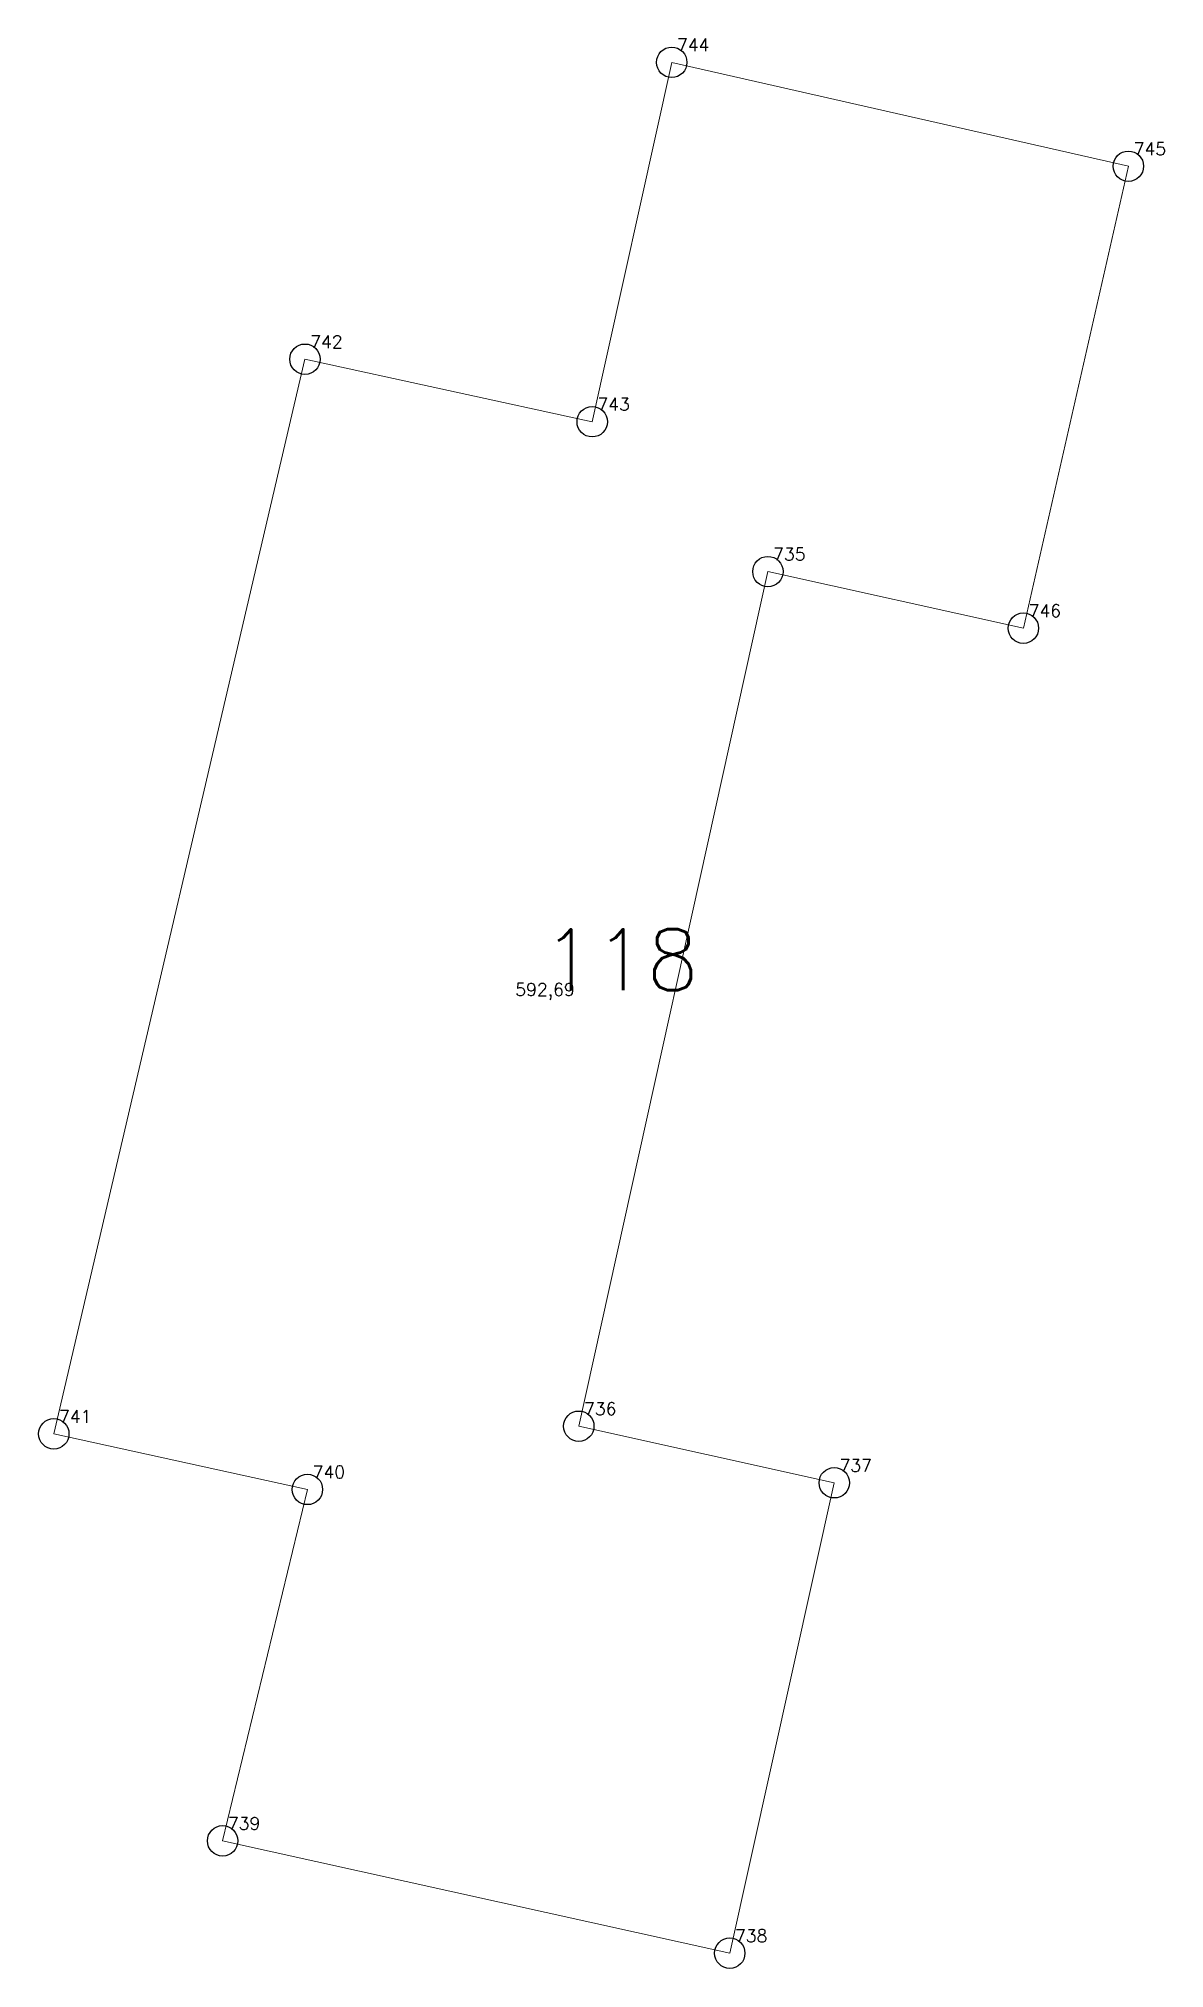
# Model space of a CAD drawing. Extents: x 1390459 to 1399082, y 355064 to 360767.
# Drawn here: x 1395500.9 to 1395528.68, y 360270.95 to 360318.53 of the extents above; entities that cross this region are included whole.
import ezdxf

# ---------------------------------------------------------------- set-up
doc = ezdxf.new("R2010")
doc.units = 0
doc.header["$PDMODE"] = 33
doc.header["$PDSIZE"] = 0.75
doc.layers.add('9 - ценная историческая застройка советский период', color=7, linetype='Continuous')
doc.layers.add('OKN_VALUED_LABELS', color=1, linetype='Continuous')
doc.styles.get("Standard").update_dxf_attribs({"font": 'simplex.shx'})

msp = doc.modelspace()

# ---------------------------------------------------------------- texts
at = {"layer": '9 - ценная историческая застройка советский период', "color": 7}
for s, p in [('744', (1395516.65, 360318.22)), ('745', (1395527.915, 360315.658)), ('742', (1395507.602, 360310.9)), ('743', (1395514.688, 360309.359)), ('735', (1395519.022, 360305.664)), ('746', (1395525.325, 360304.268)), ('592,69', (1395512.661, 360294.928)), ('741', (1395501.405, 360284.404)), ('736', (1395514.357, 360284.591)), ('740', (1395507.662, 360283.033)), ('737', (1395520.659, 360283.196)), ('739', (1395505.57, 360274.368)), ('738', (1395518.081, 360271.598))]:
    msp.add_text(s, height=0.3111, dxfattribs=at).set_placement(p)
at = {"layer": 'OKN_VALUED_LABELS'}
msp.add_text('118', height=1.5, dxfattribs=at).set_placement((1395513.331, 360295.071))

# ---------------------------------------------------------------- linework, layer by layer
at = {"layer": '9 - ценная историческая застройка советский период', "color": 7, "lineweight": 20}
msp.add_lwpolyline([(1395518.893, 360305.389), (1395514.228, 360284.317), (1395520.53, 360282.922), (1395517.952, 360271.323), (1395505.441, 360274.093), (1395507.533, 360282.758), (1395501.276, 360284.129), (1395507.473, 360310.626), (1395514.559, 360309.084), (1395516.521, 360317.946), (1395527.786, 360315.384), (1395525.196, 360303.994), (1395518.893, 360305.389)], close=True, dxfattribs=at)
at = {"layer": '9 - ценная историческая застройка советский период'}
for p in [(1395516.521, 360317.946), (1395527.786, 360315.384), (1395507.473, 360310.626), (1395514.559, 360309.084), (1395518.893, 360305.389), (1395525.196, 360303.994), (1395501.276, 360284.129), (1395514.228, 360284.317), (1395507.533, 360282.758), (1395520.53, 360282.922), (1395505.441, 360274.093), (1395517.952, 360271.323)]:
    msp.add_point(p, dxfattribs=at)

msp.set_redraw_order([(e.dxf.handle, doc.entitydb.next_handle()) for e in msp.query("TEXT MTEXT ATTDEF DIMENSION ARC_DIMENSION")])  # texts and dimensions are drawn at this point

doc.saveas('drawing.dxf')
